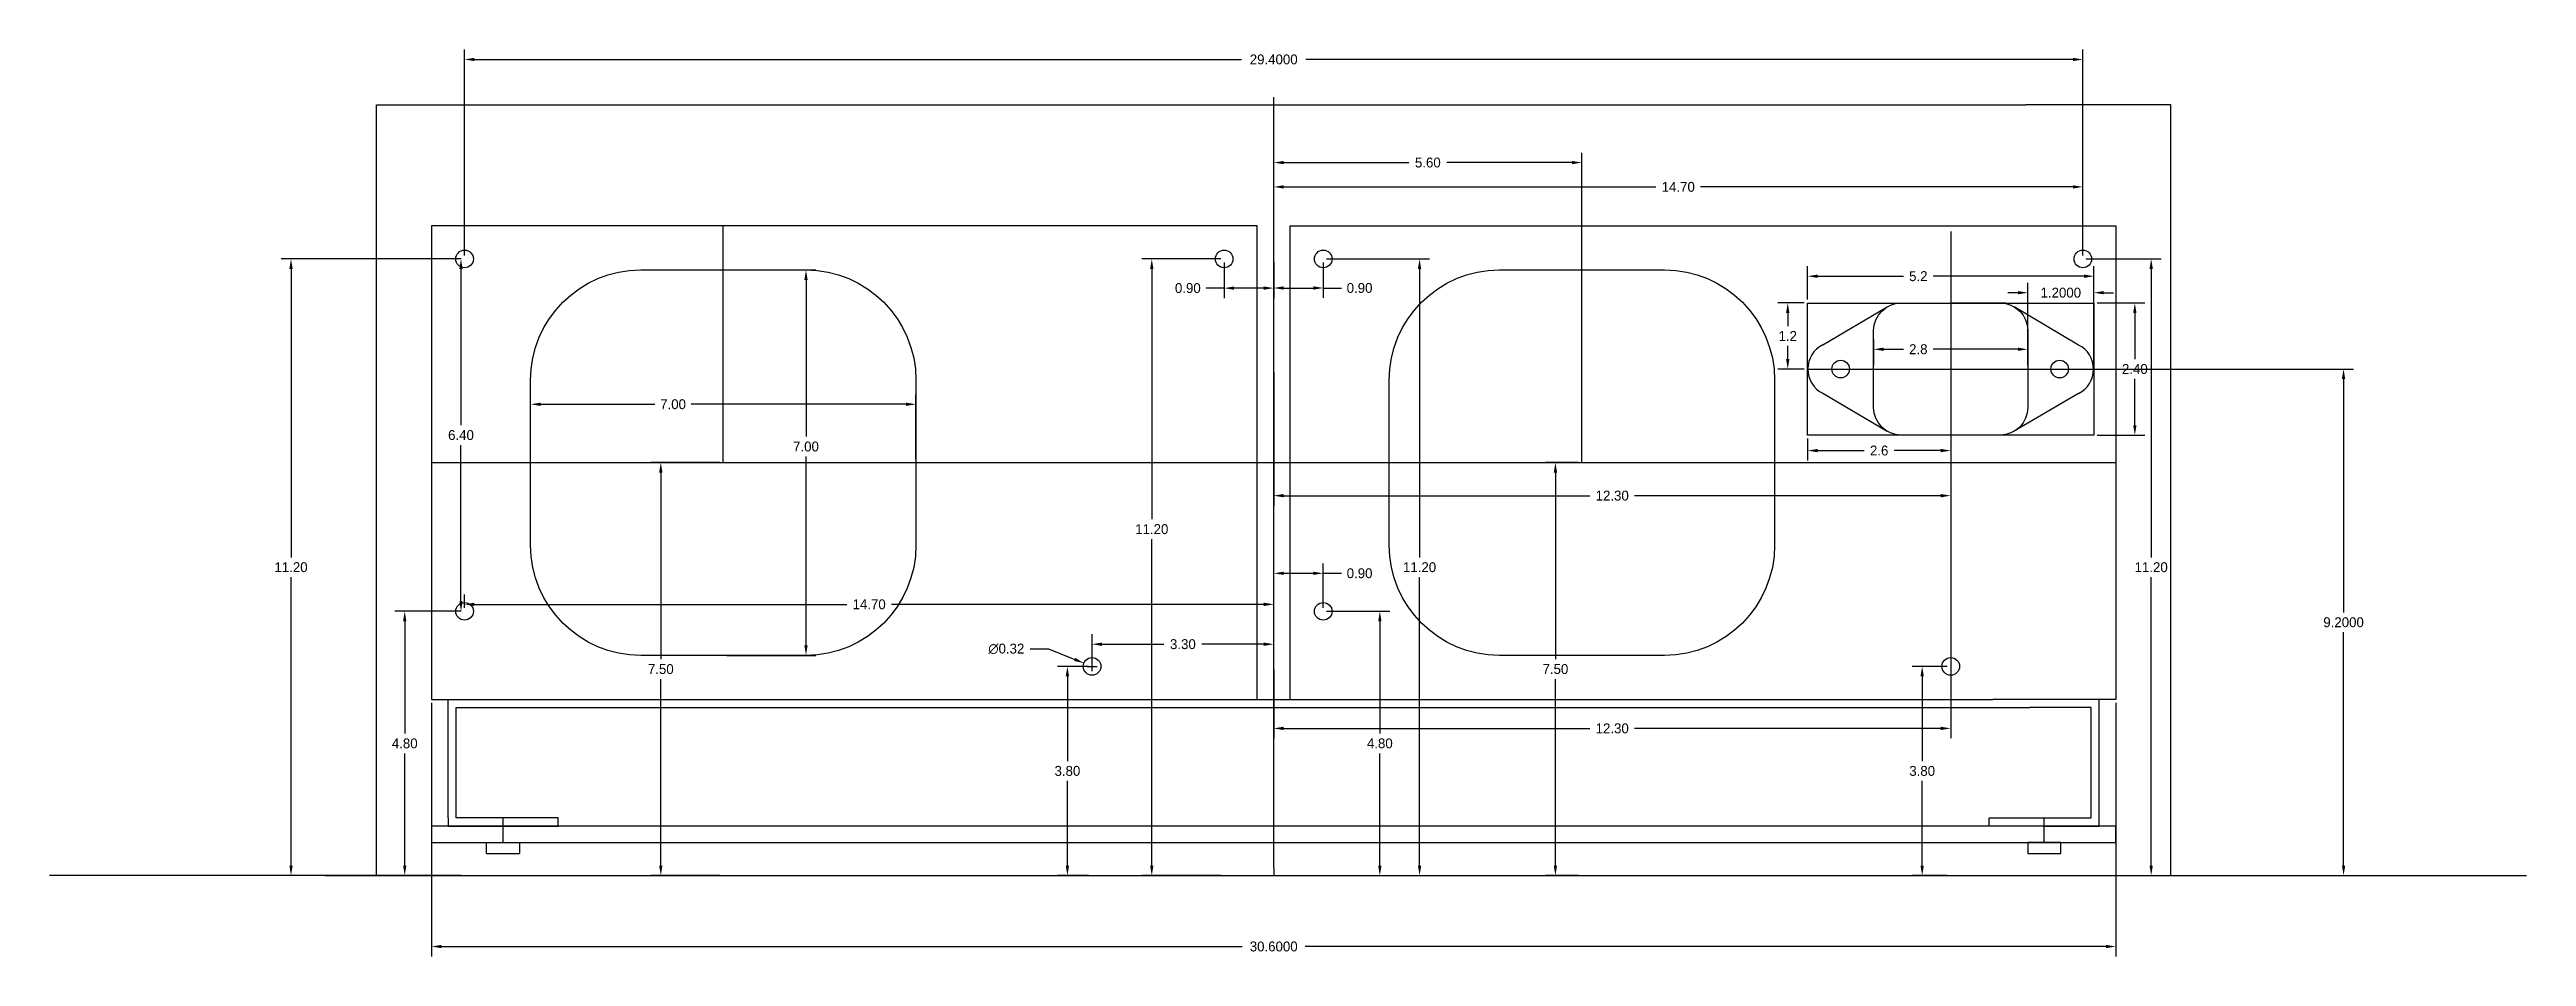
# Model space of a CAD drawing. Header units: millimetres. Extents: x -73 to 120, y 17 to 127.
# Drawn here: x -72.75 to -27.75, y 17.14 to 33.62 of the extents above; entities that cross this region are included whole.
import ezdxf
from ezdxf.lldxf.tags import DXFTag

# ---------------------------------------------------------------- set-up
doc = ezdxf.new("R2010")
doc.units = ezdxf.units.MM
doc.header["$MEASUREMENT"] = 0
tags = doc.linetypes.add('New Line1', pattern=[1.3, 1, -0.3]).pattern_tags.tags
tags[6:7] = [DXFTag(74, 4), DXFTag(75, 0), DXFTag(340, '0'), DXFTag(46, 1.0), DXFTag(50, 0.0), DXFTag(44, 0.0), DXFTag(45, 0.0)]
tags[4:5] = [DXFTag(74, 4), DXFTag(75, 0), DXFTag(340, '0'), DXFTag(46, 1.0), DXFTag(50, 0.0), DXFTag(44, 0.0), DXFTag(45, 0.0)]
doc.dimstyles.get("Standard").update_dxf_attribs({"dimtxt": 0.18, "dimasz": 0.18, "dimexe": 0.18, "dimexo": 0.0625, "dimgap": 0.09, "dimtad": 0, "dimtih": 1, "dimtoh": 1, "dimdec": 4, "dimzin": 0, "dimdsep": 46, "dimtxsty": 'Standard', "dimcen": 0.09, "dimadec": 0, "dimazin": 0, "dimtfac": 1, "dimtdec": 4, "dimtofl": 0, "dimtmove": 0, "dimatfit": 3, "dimfxl": 1, "dimtolj": 1, "dimtzin": 0, "dimarcsym": 0})

msp = doc.modelspace()

# ---------------------------------------------------------------- blocks, each defined once
blk = doc.blocks.new('*D3')
at = {"color": 0, "linetype": 'New Line1', "lineweight": -2, "transparency": 16777216}
for p, q in [((-65.269, 23.414), (-66.473, 23.414)), ((-66.293, 23.234), (-66.293, 21.194)), ((-66.293, 18.794), (-66.293, 20.834)), ((-65.269, 18.614), (-66.473, 18.614))]:
    blk.add_line(p, q, dxfattribs=at)
at = {"color": 0, "linetype": 'New Line1', "transparency": 16777216}
for points in [[(-66.323, 23.234), (-66.263, 23.234), (-66.293, 23.414)], [(-66.323, 18.794), (-66.263, 18.794), (-66.293, 18.614)]]:
    blk.add_solid(points, dxfattribs=at)
at = {"layer": 'Defpoints', "color": 0, "linetype": 'New Line1', "transparency": 16777216}
for p in [(-65.206, 23.414), (-66.293, 18.614), (-65.206, 18.614)]:
    blk.add_point(p, dxfattribs=at)
at = {"color": 0, "linetype": 'New Line1', "transparency": 16777216, "insert": (-66.293, 21.014), "char_height": 0.18, "attachment_point": 5}
blk.add_mtext('\\A1;4.80', dxfattribs=at)
blk = doc.blocks.new('*D4')
at = {"color": 0, "linetype": 'New Line1', "lineweight": -2, "transparency": 16777216}
for p, q in [((-65.269, 29.814), (-68.539, 29.814)), ((-68.359, 29.634), (-68.359, 24.394)), ((-68.359, 18.794), (-68.359, 24.034)), ((-65.269, 18.614), (-68.539, 18.614))]:
    blk.add_line(p, q, dxfattribs=at)
at = {"color": 0, "linetype": 'New Line1', "transparency": 16777216}
for points in [[(-68.389, 29.634), (-68.329, 29.634), (-68.359, 29.814)], [(-68.389, 18.794), (-68.329, 18.794), (-68.359, 18.614)]]:
    blk.add_solid(points, dxfattribs=at)
at = {"layer": 'Defpoints', "color": 0, "linetype": 'New Line1', "transparency": 16777216}
for p in [(-65.206, 29.814), (-68.359, 18.614), (-65.206, 18.614)]:
    blk.add_point(p, dxfattribs=at)
at = {"color": 0, "linetype": 'New Line1', "transparency": 16777216, "insert": (-68.359, 24.214), "char_height": 0.18, "attachment_point": 5}
blk.add_mtext('\\A1;11.20', dxfattribs=at)
blk = doc.blocks.new('*D5')
at = {"color": 0, "linetype": 'New Line1', "lineweight": -2, "transparency": 16777216}
for p, q in [((-65.269, 29.814), (-65.451, 29.814)), ((-65.271, 29.634), (-65.271, 26.794)), ((-65.271, 23.594), (-65.271, 26.434)), ((-65.269, 23.414), (-65.451, 23.414))]:
    blk.add_line(p, q, dxfattribs=at)
at = {"color": 0, "linetype": 'New Line1', "transparency": 16777216}
for points in [[(-65.301, 29.634), (-65.241, 29.634), (-65.271, 29.814)], [(-65.301, 23.594), (-65.241, 23.594), (-65.271, 23.414)]]:
    blk.add_solid(points, dxfattribs=at)
at = {"layer": 'Defpoints', "color": 0, "linetype": 'New Line1', "transparency": 16777216}
for p in [(-65.271, 29.814), (-65.206, 29.814), (-65.206, 23.414)]:
    blk.add_point(p, dxfattribs=at)
at = {"color": 0, "linetype": 'New Line1', "transparency": 16777216, "insert": (-65.271, 26.614), "char_height": 0.18, "attachment_point": 5}
blk.add_mtext('\\A1;6.40', dxfattribs=at)
blk = doc.blocks.new('*D6')
at = {"color": 0, "linetype": 'New Line1', "lineweight": -2, "transparency": 16777216}
for p, q in [((-53.869, 22.414), (-54.434, 22.414)), ((-54.254, 22.234), (-54.254, 20.694)), ((-54.254, 18.794), (-54.254, 20.334)), ((-53.869, 18.614), (-54.434, 18.614))]:
    blk.add_line(p, q, dxfattribs=at)
at = {"color": 0, "linetype": 'New Line1', "transparency": 16777216}
for points in [[(-54.284, 22.234), (-54.224, 22.234), (-54.254, 22.414)], [(-54.284, 18.794), (-54.224, 18.794), (-54.254, 18.614)]]:
    blk.add_solid(points, dxfattribs=at)
at = {"layer": 'Defpoints', "color": 0, "linetype": 'New Line1', "transparency": 16777216}
for p in [(-53.806, 22.414), (-54.254, 18.614), (-53.806, 18.614)]:
    blk.add_point(p, dxfattribs=at)
at = {"color": 0, "linetype": 'New Line1', "transparency": 16777216, "insert": (-54.254, 20.514), "char_height": 0.18, "attachment_point": 5}
blk.add_mtext('\\A1;3.80', dxfattribs=at)
blk = doc.blocks.new('*D7')
at = {"color": 0, "linetype": 'New Line1', "lineweight": -2, "transparency": 16777216}
for p, q in [((-51.469, 29.814), (-52.901, 29.814)), ((-52.721, 29.634), (-52.721, 25.085)), ((-52.721, 18.794), (-52.721, 24.725)), ((-51.469, 18.614), (-52.901, 18.614))]:
    blk.add_line(p, q, dxfattribs=at)
at = {"color": 0, "linetype": 'New Line1', "transparency": 16777216}
for points in [[(-52.751, 29.634), (-52.691, 29.634), (-52.721, 29.814)], [(-52.751, 18.794), (-52.691, 18.794), (-52.721, 18.614)]]:
    blk.add_solid(points, dxfattribs=at)
at = {"layer": 'Defpoints', "color": 0, "linetype": 'New Line1', "transparency": 16777216}
for p in [(-51.406, 29.814), (-52.721, 18.614), (-51.406, 18.614)]:
    blk.add_point(p, dxfattribs=at)
at = {"color": 0, "linetype": 'New Line1', "transparency": 16777216, "insert": (-52.721, 24.905), "char_height": 0.18, "attachment_point": 5}
blk.add_mtext('\\A1;11.20', dxfattribs=at)
blk = doc.blocks.new('*D8')
at = {"color": 0, "linetype": 'New Line1', "lineweight": -2, "transparency": 16777216}
for p, q in [((-60.569, 26.114), (-61.821, 26.114)), ((-61.641, 25.934), (-61.641, 22.544)), ((-61.641, 18.794), (-61.641, 22.184)), ((-60.569, 18.614), (-61.821, 18.614))]:
    blk.add_line(p, q, dxfattribs=at)
at = {"color": 0, "linetype": 'New Line1', "transparency": 16777216}
for points in [[(-61.671, 25.934), (-61.611, 25.934), (-61.641, 26.114)], [(-61.671, 18.794), (-61.611, 18.794), (-61.641, 18.614)]]:
    blk.add_solid(points, dxfattribs=at)
at = {"layer": 'Defpoints', "color": 0, "linetype": 'New Line1', "transparency": 16777216}
for p in [(-60.506, 26.114), (-61.641, 18.614), (-60.506, 18.614)]:
    blk.add_point(p, dxfattribs=at)
at = {"color": 0, "linetype": 'New Line1', "transparency": 16777216, "insert": (-61.641, 22.364), "char_height": 0.18, "attachment_point": 5}
blk.add_mtext('\\A1;7.50', dxfattribs=at)
blk = doc.blocks.new('*D9')
at = {"color": 0, "linetype": 'New Line1', "lineweight": -2, "transparency": 16777216}
for p, q in [((-50.506, 26.176), (-50.506, 31.744)), ((-50.326, 31.564), (-48.051, 31.564)), ((-45.086, 31.564), (-47.361, 31.564)), ((-44.906, 26.176), (-44.906, 31.744))]:
    blk.add_line(p, q, dxfattribs=at)
at = {"color": 0, "linetype": 'New Line1', "transparency": 16777216}
for points in [[(-50.326, 31.594), (-50.326, 31.534), (-50.506, 31.564)], [(-45.086, 31.594), (-45.086, 31.534), (-44.906, 31.564)]]:
    blk.add_solid(points, dxfattribs=at)
at = {"layer": 'Defpoints', "color": 0, "linetype": 'New Line1', "transparency": 16777216}
for p in [(-44.906, 31.564), (-50.506, 26.114), (-44.906, 26.114)]:
    blk.add_point(p, dxfattribs=at)
at = {"color": 0, "linetype": 'New Line1', "transparency": 16777216, "insert": (-47.706, 31.564), "char_height": 0.18, "attachment_point": 5}
blk.add_mtext('\\A1;5.60', dxfattribs=at)
blk = doc.blocks.new('*D10')
at = {"color": 0, "linetype": 'New Line1', "lineweight": -2, "transparency": 16777216}
for p, q in [((-53.806, 22.476), (-53.806, 22.996)), ((-50.506, 22.476), (-50.506, 22.996)), ((-53.626, 22.816), (-52.501, 22.816)), ((-50.686, 22.816), (-51.811, 22.816))]:
    blk.add_line(p, q, dxfattribs=at)
at = {"color": 0, "linetype": 'New Line1', "transparency": 16777216}
for points in [[(-53.626, 22.846), (-53.626, 22.786), (-53.806, 22.816)], [(-50.686, 22.846), (-50.686, 22.786), (-50.506, 22.816)]]:
    blk.add_solid(points, dxfattribs=at)
at = {"layer": 'Defpoints', "color": 0, "linetype": 'New Line1', "transparency": 16777216}
for p in [(-50.506, 22.816), (-53.806, 22.414), (-50.506, 22.414)]:
    blk.add_point(p, dxfattribs=at)
at = {"color": 0, "linetype": 'New Line1', "transparency": 16777216, "insert": (-52.156, 22.816), "char_height": 0.18, "attachment_point": 5}
blk.add_mtext('\\A1;3.30', dxfattribs=at)
blk = doc.blocks.new('*D11')
at = {"color": 0, "linetype": 'New Line1', "lineweight": -2, "transparency": 16777216}
for p, q in [((-51.406, 29.751), (-51.406, 29.104)), ((-50.506, 29.751), (-50.506, 29.104)), ((-51.406, 29.284), (-51.736, 29.284)), ((-50.686, 29.284), (-51.226, 29.284))]:
    blk.add_line(p, q, dxfattribs=at)
at = {"color": 0, "linetype": 'New Line1', "transparency": 16777216}
for points in [[(-51.226, 29.314), (-51.226, 29.254), (-51.406, 29.284)], [(-50.686, 29.314), (-50.686, 29.254), (-50.506, 29.284)]]:
    blk.add_solid(points, dxfattribs=at)
at = {"layer": 'Defpoints', "color": 0, "linetype": 'New Line1', "transparency": 16777216}
for p in [(-51.406, 29.814), (-50.506, 29.814), (-50.506, 29.284)]:
    blk.add_point(p, dxfattribs=at)
at = {"color": 0, "linetype": 'New Line1', "transparency": 16777216, "insert": (-52.066, 29.284), "char_height": 0.18, "attachment_point": 5}
blk.add_mtext('\\A1;0.90', dxfattribs=at)
blk = doc.blocks.new('*D12')
at = {"color": 0, "linetype": 'New Line1', "lineweight": -2, "transparency": 16777216}
for p, q in [((-50.506, 29.751), (-50.506, 29.106)), ((-49.606, 29.751), (-49.606, 29.106)), ((-50.326, 29.286), (-49.786, 29.286)), ((-49.606, 29.286), (-49.276, 29.286))]:
    blk.add_line(p, q, dxfattribs=at)
at = {"color": 0, "linetype": 'New Line1', "transparency": 16777216}
for points in [[(-50.326, 29.316), (-50.326, 29.256), (-50.506, 29.286)], [(-49.786, 29.316), (-49.786, 29.256), (-49.606, 29.286)]]:
    blk.add_solid(points, dxfattribs=at)
at = {"layer": 'Defpoints', "color": 0, "linetype": 'New Line1', "transparency": 16777216}
for p in [(-50.506, 29.814), (-49.606, 29.814), (-50.506, 29.286)]:
    blk.add_point(p, dxfattribs=at)
at = {"color": 0, "linetype": 'New Line1', "transparency": 16777216, "insert": (-48.946, 29.286), "char_height": 0.18, "attachment_point": 5}
blk.add_mtext('\\A1;0.90', dxfattribs=at)
blk = doc.blocks.new('*D13')
at = {"color": 0, "linetype": 'New Line1', "lineweight": -2, "transparency": 16777216}
for p, q in [((-65.206, 23.476), (-65.206, 23.72)), ((-65.026, 23.54), (-58.261, 23.54)), ((-50.686, 23.54), (-57.451, 23.54)), ((-50.506, 23.476), (-50.506, 23.72))]:
    blk.add_line(p, q, dxfattribs=at)
at = {"color": 0, "linetype": 'New Line1', "transparency": 16777216}
for points in [[(-65.026, 23.57), (-65.026, 23.51), (-65.206, 23.54)], [(-50.686, 23.57), (-50.686, 23.51), (-50.506, 23.54)]]:
    blk.add_solid(points, dxfattribs=at)
at = {"layer": 'Defpoints', "color": 0, "linetype": 'New Line1', "transparency": 16777216}
for p in [(-65.206, 23.414), (-50.506, 23.54), (-50.506, 23.414)]:
    blk.add_point(p, dxfattribs=at)
at = {"color": 0, "linetype": 'New Line1', "transparency": 16777216, "insert": (-57.856, 23.54), "char_height": 0.18, "attachment_point": 5}
blk.add_mtext('\\A1;14.70', dxfattribs=at)
blk = doc.blocks.new('*D14')
at = {"color": 0, "linetype": 'New Line1', "lineweight": -2, "transparency": 16777216}
for p, q in [((-54.929, 22.731), (-54.599, 22.731)), ((-54.599, 22.731), (-54.122, 22.54)), ((-53.806, 22.324), (-53.806, 22.504)), ((-53.896, 22.414), (-53.716, 22.414))]:
    blk.add_line(p, q, dxfattribs=at)
at = {"color": 0, "linetype": 'New Line1', "transparency": 16777216}
blk.add_solid([(-54.111, 22.568), (-54.133, 22.512), (-53.955, 22.473)], dxfattribs=at)
at = {"layer": 'Defpoints', "color": 0, "linetype": 'New Line1', "transparency": 16777216}
for p in [(-53.955, 22.473), (-53.658, 22.354)]:
    blk.add_point(p, dxfattribs=at)
at = {"color": 0, "linetype": 'New Line1', "transparency": 16777216, "insert": (-55.364, 22.731), "char_height": 0.18, "attachment_point": 5}
blk.add_mtext('\\A1;∅0.32', dxfattribs=at)
blk = doc.blocks.new('*D15')
at = {"color": 0, "linetype": 'New Line1', "lineweight": -2, "transparency": 16777216}
for p, q in [((-49.544, 29.814), (-47.676, 29.814)), ((-47.856, 29.634), (-47.856, 24.394)), ((-47.856, 18.794), (-47.856, 24.034)), ((-49.544, 18.614), (-47.676, 18.614))]:
    blk.add_line(p, q, dxfattribs=at)
at = {"color": 0, "linetype": 'New Line1', "transparency": 16777216}
for points in [[(-47.886, 29.634), (-47.826, 29.634), (-47.856, 29.814)], [(-47.886, 18.794), (-47.826, 18.794), (-47.856, 18.614)]]:
    blk.add_solid(points, dxfattribs=at)
at = {"layer": 'Defpoints', "color": 0, "linetype": 'New Line1', "transparency": 16777216}
for p in [(-49.606, 29.814), (-49.606, 18.614), (-47.856, 18.614)]:
    blk.add_point(p, dxfattribs=at)
at = {"color": 0, "linetype": 'New Line1', "transparency": 16777216, "insert": (-47.856, 24.214), "char_height": 0.18, "attachment_point": 5}
blk.add_mtext('\\A1;11.20', dxfattribs=at)
blk = doc.blocks.new('*D16')
at = {"color": 0, "linetype": 'New Line1', "lineweight": -2, "transparency": 16777216}
for p, q in [((-44.969, 26.114), (-45.568, 26.114)), ((-45.388, 25.934), (-45.388, 22.544)), ((-45.388, 18.794), (-45.388, 22.184)), ((-44.969, 18.614), (-45.568, 18.614))]:
    blk.add_line(p, q, dxfattribs=at)
at = {"color": 0, "linetype": 'New Line1', "transparency": 16777216}
for points in [[(-45.418, 25.934), (-45.358, 25.934), (-45.388, 26.114)], [(-45.418, 18.794), (-45.358, 18.794), (-45.388, 18.614)]]:
    blk.add_solid(points, dxfattribs=at)
at = {"layer": 'Defpoints', "color": 0, "linetype": 'New Line1', "transparency": 16777216}
for p in [(-44.906, 26.114), (-45.388, 18.614), (-44.906, 18.614)]:
    blk.add_point(p, dxfattribs=at)
at = {"color": 0, "linetype": 'New Line1', "transparency": 16777216, "insert": (-45.388, 22.364), "char_height": 0.18, "attachment_point": 5}
blk.add_mtext('\\A1;7.50', dxfattribs=at)
blk = doc.blocks.new('*D17')
at = {"color": 0, "linetype": 'New Line1', "lineweight": -2, "transparency": 16777216}
for p, q in [((-50.506, 29.876), (-50.506, 31.302)), ((-50.326, 31.122), (-43.561, 31.122)), ((-35.986, 31.122), (-42.751, 31.122)), ((-35.806, 29.876), (-35.806, 31.302))]:
    blk.add_line(p, q, dxfattribs=at)
at = {"color": 0, "linetype": 'New Line1', "transparency": 16777216}
for points in [[(-50.326, 31.152), (-50.326, 31.092), (-50.506, 31.122)], [(-35.986, 31.152), (-35.986, 31.092), (-35.806, 31.122)]]:
    blk.add_solid(points, dxfattribs=at)
at = {"layer": 'Defpoints', "color": 0, "linetype": 'New Line1', "transparency": 16777216}
for p in [(-50.506, 31.122), (-50.506, 29.814), (-35.806, 29.814)]:
    blk.add_point(p, dxfattribs=at)
at = {"color": 0, "linetype": 'New Line1', "transparency": 16777216, "insert": (-43.156, 31.122), "char_height": 0.18, "attachment_point": 5}
blk.add_mtext('\\A1;14.70', dxfattribs=at)
blk = doc.blocks.new('*D18')
at = {"color": 0, "linetype": 'New Line1', "lineweight": -2, "transparency": 16777216}
for p, q in [((-50.506, 27.751), (-50.506, 25.334)), ((-38.206, 27.751), (-38.206, 25.334)), ((-50.326, 25.514), (-44.761, 25.514)), ((-38.386, 25.514), (-43.951, 25.514))]:
    blk.add_line(p, q, dxfattribs=at)
at = {"color": 0, "linetype": 'New Line1', "transparency": 16777216}
for points in [[(-50.326, 25.544), (-50.326, 25.484), (-50.506, 25.514)], [(-38.386, 25.544), (-38.386, 25.484), (-38.206, 25.514)]]:
    blk.add_solid(points, dxfattribs=at)
at = {"layer": 'Defpoints', "color": 0, "linetype": 'New Line1', "transparency": 16777216}
for p in [(-50.506, 27.814), (-38.206, 27.814), (-50.506, 25.514)]:
    blk.add_point(p, dxfattribs=at)
at = {"color": 0, "linetype": 'New Line1', "transparency": 16777216, "insert": (-44.356, 25.514), "char_height": 0.18, "attachment_point": 5}
blk.add_mtext('\\A1;12.30', dxfattribs=at)
blk = doc.blocks.new('*D19')
at = {"color": 0, "linetype": 'New Line1', "lineweight": -2, "transparency": 16777216}
for p, q in [((-49.544, 23.414), (-48.398, 23.414)), ((-48.578, 23.234), (-48.578, 21.194)), ((-48.578, 18.794), (-48.578, 20.834)), ((-49.544, 18.614), (-48.398, 18.614))]:
    blk.add_line(p, q, dxfattribs=at)
at = {"color": 0, "linetype": 'New Line1', "transparency": 16777216}
for points in [[(-48.608, 23.234), (-48.548, 23.234), (-48.578, 23.414)], [(-48.608, 18.794), (-48.548, 18.794), (-48.578, 18.614)]]:
    blk.add_solid(points, dxfattribs=at)
at = {"layer": 'Defpoints', "color": 0, "linetype": 'New Line1', "transparency": 16777216}
for p in [(-49.606, 23.414), (-49.606, 18.614), (-48.578, 18.614)]:
    blk.add_point(p, dxfattribs=at)
at = {"color": 0, "linetype": 'New Line1', "transparency": 16777216, "insert": (-48.578, 21.014), "char_height": 0.18, "attachment_point": 5}
blk.add_mtext('\\A1;4.80', dxfattribs=at)
blk = doc.blocks.new('*D20')
at = {"color": 0, "linetype": 'New Line1', "lineweight": -2, "transparency": 16777216}
for p, q in [((-60.444, 29.614), (-58.823, 29.614)), ((-59.003, 29.434), (-59.003, 26.586)), ((-59.003, 22.794), (-59.003, 26.226)), ((-60.444, 22.614), (-58.823, 22.614))]:
    blk.add_line(p, q, dxfattribs=at)
at = {"color": 0, "linetype": 'New Line1', "transparency": 16777216}
for points in [[(-59.033, 29.434), (-58.973, 29.434), (-59.003, 29.614)], [(-59.033, 22.794), (-58.973, 22.794), (-59.003, 22.614)]]:
    blk.add_solid(points, dxfattribs=at)
at = {"layer": 'Defpoints', "color": 0, "linetype": 'New Line1', "transparency": 16777216}
for p in [(-60.506, 29.614), (-60.506, 22.614), (-59.003, 22.614)]:
    blk.add_point(p, dxfattribs=at)
at = {"color": 0, "linetype": 'New Line1', "transparency": 16777216, "insert": (-59.003, 26.406), "char_height": 0.18, "attachment_point": 5}
blk.add_mtext('\\A1;7.00', dxfattribs=at)
blk = doc.blocks.new('*D21')
at = {"color": 0, "linetype": 'New Line1', "lineweight": -2, "transparency": 16777216}
for p, q in [((-38.269, 22.414), (-38.905, 22.414)), ((-38.725, 22.234), (-38.725, 20.694)), ((-38.725, 18.794), (-38.725, 20.334)), ((-38.269, 18.614), (-38.905, 18.614))]:
    blk.add_line(p, q, dxfattribs=at)
at = {"color": 0, "linetype": 'New Line1', "transparency": 16777216}
for points in [[(-38.755, 22.234), (-38.695, 22.234), (-38.725, 22.414)], [(-38.755, 18.794), (-38.695, 18.794), (-38.725, 18.614)]]:
    blk.add_solid(points, dxfattribs=at)
at = {"layer": 'Defpoints', "color": 0, "linetype": 'New Line1', "transparency": 16777216}
for p in [(-38.206, 22.414), (-38.725, 18.614), (-38.206, 18.614)]:
    blk.add_point(p, dxfattribs=at)
at = {"color": 0, "linetype": 'New Line1', "transparency": 16777216, "insert": (-38.725, 20.514), "char_height": 0.18, "attachment_point": 5}
blk.add_mtext('\\A1;3.80', dxfattribs=at)
blk = doc.blocks.new('*D22')
at = {"color": 0, "linetype": 'New Line1', "lineweight": -2, "transparency": 16777216}
for p, q in [((-50.506, 22.351), (-50.506, 21.107)), ((-38.206, 22.351), (-38.206, 21.107)), ((-50.326, 21.287), (-44.761, 21.287)), ((-38.386, 21.287), (-43.951, 21.287))]:
    blk.add_line(p, q, dxfattribs=at)
at = {"color": 0, "linetype": 'New Line1', "transparency": 16777216}
for points in [[(-50.326, 21.317), (-50.326, 21.257), (-50.506, 21.287)], [(-38.386, 21.317), (-38.386, 21.257), (-38.206, 21.287)]]:
    blk.add_solid(points, dxfattribs=at)
at = {"layer": 'Defpoints', "color": 0, "linetype": 'New Line1', "transparency": 16777216}
for p in [(-50.506, 22.414), (-38.206, 22.414), (-50.506, 21.287)]:
    blk.add_point(p, dxfattribs=at)
at = {"color": 0, "linetype": 'New Line1', "transparency": 16777216, "insert": (-44.356, 21.287), "char_height": 0.18, "attachment_point": 5}
blk.add_mtext('\\A1;12.30', dxfattribs=at)
blk = doc.blocks.new('*D23')
at = {"color": 0, "linetype": 'New Line1', "lineweight": -2, "transparency": 16777216}
for p, q in [((-64.006, 26.176), (-64.006, 27.354)), ((-63.826, 27.174), (-61.748, 27.174)), ((-57.186, 27.174), (-61.088, 27.174)), ((-57.006, 26.176), (-57.006, 27.354))]:
    blk.add_line(p, q, dxfattribs=at)
at = {"color": 0, "linetype": 'New Line1', "transparency": 16777216}
for points in [[(-63.826, 27.204), (-63.826, 27.144), (-64.006, 27.174)], [(-57.186, 27.204), (-57.186, 27.144), (-57.006, 27.174)]]:
    blk.add_solid(points, dxfattribs=at)
at = {"layer": 'Defpoints', "color": 0, "linetype": 'New Line1', "transparency": 16777216}
for p in [(-57.006, 27.174), (-64.006, 26.114), (-57.006, 26.114)]:
    blk.add_point(p, dxfattribs=at)
at = {"color": 0, "linetype": 'New Line1', "transparency": 16777216, "insert": (-61.418, 27.174), "char_height": 0.18, "attachment_point": 5}
blk.add_mtext('\\A1;7.00', dxfattribs=at)
blk = doc.blocks.new('*D24')
at = {"color": 0, "linetype": 'New Line1', "lineweight": -2, "transparency": 16777216}
for p, q in [((-50.506, 23.476), (-50.506, 24.284)), ((-50.326, 24.104), (-49.786, 24.104)), ((-49.606, 23.476), (-49.606, 24.284)), ((-49.606, 24.104), (-49.276, 24.104))]:
    blk.add_line(p, q, dxfattribs=at)
at = {"color": 0, "linetype": 'New Line1', "transparency": 16777216}
for points in [[(-50.326, 24.134), (-50.326, 24.074), (-50.506, 24.104)], [(-49.786, 24.134), (-49.786, 24.074), (-49.606, 24.104)]]:
    blk.add_solid(points, dxfattribs=at)
at = {"layer": 'Defpoints', "color": 0, "linetype": 'New Line1', "transparency": 16777216}
for p in [(-50.506, 24.104), (-50.506, 23.414), (-49.606, 23.414)]:
    blk.add_point(p, dxfattribs=at)
at = {"color": 0, "linetype": 'New Line1', "transparency": 16777216, "insert": (-48.946, 24.104), "char_height": 0.18, "attachment_point": 5}
blk.add_mtext('\\A1;0.90', dxfattribs=at)
blk = doc.blocks.new('*D25')
at = {"color": 0, "linetype": 'New Line1', "lineweight": -2, "transparency": 16777216}
for p, q in [((-35.744, 29.814), (-34.384, 29.814)), ((-34.564, 29.634), (-34.564, 24.394)), ((-34.564, 18.794), (-34.564, 24.034)), ((-35.744, 18.614), (-34.384, 18.614))]:
    blk.add_line(p, q, dxfattribs=at)
at = {"color": 0, "linetype": 'New Line1', "transparency": 16777216}
for points in [[(-34.594, 29.634), (-34.534, 29.634), (-34.564, 29.814)], [(-34.594, 18.794), (-34.534, 18.794), (-34.564, 18.614)]]:
    blk.add_solid(points, dxfattribs=at)
at = {"layer": 'Defpoints', "color": 0, "linetype": 'New Line1', "transparency": 16777216}
for p in [(-35.806, 29.814), (-35.806, 18.614), (-34.564, 18.614)]:
    blk.add_point(p, dxfattribs=at)
at = {"color": 0, "linetype": 'New Line1', "transparency": 16777216, "insert": (-34.564, 24.214), "char_height": 0.18, "attachment_point": 5}
blk.add_mtext('\\A1;11.20', dxfattribs=at)
blk = doc.blocks.new('*D26')
at = {"color": 0, "linetype": 'New Line1', "lineweight": -2, "transparency": 16777216}
for p, q in [((-40.869, 29.014), (-41.347, 29.014)), ((-41.167, 28.834), (-41.167, 28.594)), ((-41.167, 27.994), (-41.167, 28.234)), ((-40.869, 27.814), (-41.347, 27.814))]:
    blk.add_line(p, q, dxfattribs=at)
at = {"color": 0, "linetype": 'New Line1', "transparency": 16777216}
for points in [[(-41.197, 28.834), (-41.137, 28.834), (-41.167, 29.014)], [(-41.197, 27.994), (-41.137, 27.994), (-41.167, 27.814)]]:
    blk.add_solid(points, dxfattribs=at)
at = {"layer": 'Defpoints', "color": 0, "linetype": 'New Line1', "transparency": 16777216}
for p in [(-41.167, 29.014), (-40.806, 29.014), (-40.806, 27.814)]:
    blk.add_point(p, dxfattribs=at)
at = {"color": 0, "linetype": 'New Line1', "transparency": 16777216, "insert": (-41.167, 28.414), "char_height": 0.18, "attachment_point": 5}
blk.add_mtext('\\A1;1.2', dxfattribs=at)
blk = doc.blocks.new('*D27')
at = {"color": 0, "linetype": 'New Line1', "lineweight": -2, "transparency": 16777216}
for p, q in [((-35.544, 29.014), (-34.681, 29.014)), ((-34.861, 28.834), (-34.861, 27.994)), ((-34.861, 26.794), (-34.861, 27.634)), ((-35.544, 26.614), (-34.681, 26.614))]:
    blk.add_line(p, q, dxfattribs=at)
at = {"color": 0, "linetype": 'New Line1', "transparency": 16777216}
for points in [[(-34.891, 28.834), (-34.831, 28.834), (-34.861, 29.014)], [(-34.891, 26.794), (-34.831, 26.794), (-34.861, 26.614)]]:
    blk.add_solid(points, dxfattribs=at)
at = {"layer": 'Defpoints', "color": 0, "linetype": 'New Line1', "transparency": 16777216}
for p in [(-35.606, 29.014), (-35.606, 26.614), (-34.861, 26.614)]:
    blk.add_point(p, dxfattribs=at)
at = {"color": 0, "linetype": 'New Line1', "transparency": 16777216, "insert": (-34.861, 27.814), "char_height": 0.18, "attachment_point": 5}
blk.add_mtext('\\A1;2.40', dxfattribs=at)
blk = doc.blocks.new('*D28')
at = {"color": 0, "linetype": 'New Line1', "lineweight": -2, "transparency": 16777216}
for p, q in [((-40.806, 29.076), (-40.806, 29.68)), ((-40.626, 29.5), (-39.065, 29.5)), ((-35.786, 29.5), (-38.525, 29.5)), ((-35.606, 29.076), (-35.606, 29.68))]:
    blk.add_line(p, q, dxfattribs=at)
at = {"color": 0, "linetype": 'New Line1', "transparency": 16777216}
for points in [[(-40.626, 29.53), (-40.626, 29.47), (-40.806, 29.5)], [(-35.786, 29.53), (-35.786, 29.47), (-35.606, 29.5)]]:
    blk.add_solid(points, dxfattribs=at)
at = {"layer": 'Defpoints', "color": 0, "linetype": 'New Line1', "transparency": 16777216}
for p in [(-35.606, 29.5), (-40.806, 29.014), (-35.606, 29.014)]:
    blk.add_point(p, dxfattribs=at)
at = {"color": 0, "linetype": 'New Line1', "transparency": 16777216, "insert": (-38.795, 29.5), "char_height": 0.18, "attachment_point": 5}
blk.add_mtext('\\A1;5.2', dxfattribs=at)
blk = doc.blocks.new('*D29')
at = {"color": 0, "linetype": 'New Line1', "lineweight": -2, "transparency": 16777216}
for p, q in [((-40.806, 26.551), (-40.806, 26.153)), ((-38.206, 26.551), (-38.206, 26.153)), ((-40.626, 26.333), (-39.776, 26.333)), ((-38.386, 26.333), (-39.236, 26.333))]:
    blk.add_line(p, q, dxfattribs=at)
at = {"color": 0, "linetype": 'New Line1', "transparency": 16777216}
for points in [[(-40.626, 26.363), (-40.626, 26.303), (-40.806, 26.333)], [(-38.386, 26.363), (-38.386, 26.303), (-38.206, 26.333)]]:
    blk.add_solid(points, dxfattribs=at)
at = {"layer": 'Defpoints', "color": 0, "linetype": 'New Line1', "transparency": 16777216}
for p in [(-40.806, 26.614), (-38.206, 26.614), (-38.206, 26.333)]:
    blk.add_point(p, dxfattribs=at)
at = {"color": 0, "linetype": 'New Line1', "transparency": 16777216, "insert": (-39.506, 26.333), "char_height": 0.18, "attachment_point": 5}
blk.add_mtext('\\A1;2.6', dxfattribs=at)
blk = doc.blocks.new('*D30')
at = {"color": 0, "linetype": 'New Line1', "lineweight": -2, "transparency": 16777216}
for p, q in [((-39.606, 27.876), (-39.606, 28.353)), ((-36.806, 27.876), (-36.806, 28.353)), ((-39.426, 28.173), (-39.065, 28.173)), ((-36.986, 28.173), (-38.525, 28.173))]:
    blk.add_line(p, q, dxfattribs=at)
at = {"color": 0, "linetype": 'New Line1', "transparency": 16777216}
for points in [[(-39.426, 28.203), (-39.426, 28.143), (-39.606, 28.173)], [(-36.986, 28.203), (-36.986, 28.143), (-36.806, 28.173)]]:
    blk.add_solid(points, dxfattribs=at)
at = {"layer": 'Defpoints', "color": 0, "linetype": 'New Line1', "transparency": 16777216}
for p in [(-36.806, 28.173), (-39.606, 27.814), (-36.806, 27.814)]:
    blk.add_point(p, dxfattribs=at)
at = {"color": 0, "linetype": 'New Line1', "transparency": 16777216, "insert": (-38.795, 28.173), "char_height": 0.18, "attachment_point": 5}
blk.add_mtext('\\A1;2.8', dxfattribs=at)
blk = doc.blocks.new('*D31')
at = {"color": 0, "linetype": 'New Line1', "lineweight": -2, "transparency": 16777216}
for p, q in [((-65.806, 21.751), (-65.806, 17.145)), ((-35.206, 21.751), (-35.206, 17.145)), ((-65.626, 17.325), (-51.076, 17.325)), ((-35.386, 17.325), (-49.936, 17.325))]:
    blk.add_line(p, q, dxfattribs=at)
at = {"color": 0, "linetype": 'New Line1', "transparency": 16777216}
for points in [[(-65.626, 17.355), (-65.626, 17.295), (-65.806, 17.325)], [(-35.386, 17.355), (-35.386, 17.295), (-35.206, 17.325)]]:
    blk.add_solid(points, dxfattribs=at)
at = {"layer": 'Defpoints', "color": 0, "linetype": 'New Line1', "transparency": 16777216}
for p in [(-65.806, 21.814), (-35.206, 21.814), (-35.206, 17.325)]:
    blk.add_point(p, dxfattribs=at)
at = {"color": 0, "linetype": 'New Line1', "transparency": 16777216, "insert": (-50.506, 17.325), "char_height": 0.18, "attachment_point": 5}
blk.add_mtext('\\A1;30.6000', dxfattribs=at)
blk = doc.blocks.new('*D32')
at = {"color": 0, "lineweight": -2, "transparency": 16777216}
for p, q in [((-38.144, 27.814), (-30.889, 27.814)), ((-31.069, 27.634), (-31.069, 23.394)), ((-31.069, 18.794), (-31.069, 23.034)), ((-38.144, 18.614), (-30.889, 18.614))]:
    blk.add_line(p, q, dxfattribs=at)
at = {"color": 0, "transparency": 16777216}
for points in [[(-31.099, 27.634), (-31.039, 27.634), (-31.069, 27.814)], [(-31.099, 18.794), (-31.039, 18.794), (-31.069, 18.614)]]:
    blk.add_solid(points, dxfattribs=at)
at = {"layer": 'Defpoints', "color": 0, "transparency": 16777216}
for p in [(-38.206, 27.814), (-38.206, 18.614), (-31.069, 18.614)]:
    blk.add_point(p, dxfattribs=at)
at = {"color": 0, "transparency": 16777216, "insert": (-31.069, 23.214), "char_height": 0.18, "attachment_point": 5}
blk.add_mtext('\\A1;9.2000', dxfattribs=at)
blk = doc.blocks.new('*D33')
at = {"color": 0, "lineweight": -2, "transparency": 16777216}
for p, q in [((-36.806, 27.876), (-36.806, 29.381)), ((-35.606, 27.876), (-35.606, 29.381)), ((-36.986, 29.201), (-37.166, 29.201)), ((-35.426, 29.201), (-35.246, 29.201))]:
    blk.add_line(p, q, dxfattribs=at)
at = {"color": 0, "transparency": 16777216}
for points in [[(-36.986, 29.231), (-36.986, 29.171), (-36.806, 29.201)], [(-35.426, 29.231), (-35.426, 29.171), (-35.606, 29.201)]]:
    blk.add_solid(points, dxfattribs=at)
at = {"layer": 'Defpoints', "color": 0, "transparency": 16777216}
for p in [(-35.606, 29.201), (-36.806, 27.814), (-35.606, 27.814)]:
    blk.add_point(p, dxfattribs=at)
at = {"color": 0, "transparency": 16777216, "insert": (-36.206, 29.201), "char_height": 0.18, "attachment_point": 5}
blk.add_mtext('\\A1;1.2000', dxfattribs=at)
blk = doc.blocks.new('*D34')
at = {"color": 0, "lineweight": -2, "transparency": 16777216}
for p, q in [((-65.206, 29.876), (-65.206, 33.617)), ((-65.026, 33.437), (-51.091, 33.437)), ((-35.986, 33.437), (-49.921, 33.437)), ((-35.806, 29.876), (-35.806, 33.617))]:
    blk.add_line(p, q, dxfattribs=at)
at = {"color": 0, "transparency": 16777216}
for points in [[(-65.026, 33.467), (-65.026, 33.407), (-65.206, 33.437)], [(-35.986, 33.467), (-35.986, 33.407), (-35.806, 33.437)]]:
    blk.add_solid(points, dxfattribs=at)
at = {"layer": 'Defpoints', "color": 0, "transparency": 16777216}
for p in [(-35.806, 33.437), (-65.206, 29.814), (-35.806, 29.814)]:
    blk.add_point(p, dxfattribs=at)
at = {"color": 0, "transparency": 16777216, "insert": (-50.506, 33.437), "char_height": 0.18, "attachment_point": 5}
blk.add_mtext('\\A1;29.4000', dxfattribs=at)

# ---------------------------------------------------------------- dimensions: what is measured, and where the dimension line sits
at = {"color": 32, "true_color": 0xcd6928}
for base, p1, p2, picture, middle in [((-35.80629, 33.43712), (-65.20629, 29.81361), (-35.80629, 29.81361), '*D34', (-50.50629, 33.43712)), ((-35.60629, 29.201), (-36.80629, 27.81361), (-35.60629, 27.81361), '*D33', (-36.20629, 29.201))]:
    dim = msp.add_linear_dim(base=base, p1=p1, p2=p2, dimstyle='Standard', dxfattribs=at)
    dim.commit()
    dim.dimension.update_dxf_attribs({"geometry": picture, "text_midpoint": middle})
at = {"color": 32, "linetype": 'New Line1', "true_color": 0xcd6928}
for base, p1, p2, override, picture, middle in [((-44.90629, 31.56399), (-50.50629, 26.11361), (-44.90629, 26.11361), {"dimdec": 2}, '*D9', (-47.70629, 31.56399)), ((-50.50629, 31.12239), (-35.80629, 29.81361), (-50.50629, 29.81361), {"dimdec": 2}, '*D17', (-43.15629, 31.12239)), ((-38.20629, 26.33335), (-40.80629, 26.61361), (-38.20629, 26.61361), {"dimdec": 1}, '*D29', (-39.50629, 26.33335)), ((-50.50629, 22.816), (-53.80629, 22.41361), (-50.50629, 22.41361), {"dimdec": 2}, '*D10', (-52.15629, 22.816)), ((-50.50629, 21.28658), (-38.20629, 22.41361), (-50.50629, 22.41361), {"dimdec": 2}, '*D22', (-44.35629, 21.28658))]:
    dim = msp.add_linear_dim(base=base, p1=p1, p2=p2, dimstyle='Standard', override=override, dxfattribs=at)
    dim.commit()
    dim.dimension.update_dxf_attribs({"geometry": picture, "text_midpoint": middle})
for base, p1, p2, picture, middle in [((-68.35862, 18.61361), (-65.20629, 29.81361), (-65.20629, 18.61361), '*D4', (-68.35862, 24.21361)), ((-52.72075, 18.61361), (-51.40629, 29.81361), (-51.40629, 18.61361), '*D7', (-52.72075, 24.90533)), ((-47.85611, 18.61361), (-49.60629, 29.81361), (-49.60629, 18.61361), '*D15', (-47.85611, 24.21361)), ((-34.56376, 18.61361), (-35.80629, 29.81361), (-35.80629, 18.61361), '*D25', (-34.56376, 24.21361)), ((-59.00318, 22.61361), (-60.50629, 29.61361), (-60.50629, 22.61361), '*D20', (-59.00318, 26.40555)), ((-48.57822, 18.61361), (-49.60629, 23.41361), (-49.60629, 18.61361), '*D19', (-48.57822, 21.01361))]:
    dim = msp.add_linear_dim(base=base, p1=p1, p2=p2, angle=90, dimstyle='Standard', override={"dimdec": 2}, dxfattribs=at)
    dim.commit()
    dim.dimension.update_dxf_attribs({"geometry": picture, "text_midpoint": middle, "dimtype": 160})
for base, p1, p2, override, picture, middle in [((-65.27075, 29.81361), (-65.20629, 23.41361), (-65.20629, 29.81361), {"dimdec": 2}, '*D5', (-65.27075, 26.61361)), ((-41.16716, 29.01361), (-40.80629, 27.81361), (-40.80629, 29.01361), {"dimdec": 1}, '*D26', (-41.16716, 28.41361)), ((-34.86073, 26.61361), (-35.60629, 29.01361), (-35.60629, 26.61361), {"dimdec": 2}, '*D27', (-34.86073, 27.81361)), ((-61.64108, 18.61361), (-60.50629, 26.11361), (-60.50629, 18.61361), {"dimdec": 2}, '*D8', (-61.64108, 22.36361)), ((-45.38781, 18.61361), (-44.90629, 26.11361), (-44.90629, 18.61361), {"dimdec": 2}, '*D16', (-45.38781, 22.36361)), ((-66.29272, 18.61361), (-65.20629, 23.41361), (-65.20629, 18.61361), {"dimdec": 2}, '*D3', (-66.29272, 21.01361)), ((-54.25369, 18.61361), (-53.80629, 22.41361), (-53.80629, 18.61361), {"dimdec": 2}, '*D6', (-54.25369, 20.51361)), ((-38.72524, 18.61361), (-38.20629, 22.41361), (-38.20629, 18.61361), {"dimdec": 2}, '*D21', (-38.72524, 20.51361))]:
    dim = msp.add_linear_dim(base=base, p1=p1, p2=p2, angle=90, dimstyle='Standard', override=override, dxfattribs=at)
    dim.commit()
    dim.dimension.update_dxf_attribs({"geometry": picture, "text_midpoint": middle})
for base, p1, p2, override, picture, middle in [((-50.50629, 29.28448), (-51.40629, 29.81361), (-50.50629, 29.81361), {"dimdec": 2}, '*D11', (-52.06629, 29.28448)), ((-50.50629, 29.28582), (-49.60629, 29.81361), (-50.50629, 29.81361), {"dimdec": 2}, '*D12', (-48.94629, 29.28582)), ((-35.60629, 29.49973), (-40.80629, 29.01361), (-35.60629, 29.01361), {"dimdec": 1}, '*D28', (-38.79463, 29.49973)), ((-36.80629, 28.17254), (-39.60629, 27.81361), (-36.80629, 27.81361), {"dimdec": 1}, '*D30', (-38.79463, 28.17254)), ((-50.50629, 25.5144), (-38.20629, 27.81361), (-50.50629, 27.81361), {"dimdec": 2}, '*D18', (-44.35629, 25.5144)), ((-57.00629, 27.17419), (-64.00629, 26.11361), (-57.00629, 26.11361), {"dimdec": 2}, '*D23', (-61.41839, 27.17419)), ((-50.50629, 24.10425), (-49.60629, 23.41361), (-50.50629, 23.41361), {"dimdec": 2}, '*D24', (-48.94629, 24.10425)), ((-50.50629, 23.53991), (-65.20629, 23.41361), (-50.50629, 23.41361), {"dimdec": 2}, '*D13', (-57.85629, 23.53991))]:
    dim = msp.add_linear_dim(base=base, p1=p1, p2=p2, dimstyle='Standard', override=override, dxfattribs=at)
    dim.commit()
    dim.dimension.update_dxf_attribs({"geometry": picture, "text_midpoint": middle, "dimtype": 160})
at = {"color": 32, "true_color": 0xcd6928}
dim = msp.add_linear_dim(base=(-31.06905, 18.61361), p1=(-38.20629, 27.81361), p2=(-38.20629, 18.61361), angle=90, dimstyle='Standard', dxfattribs=at)
dim.commit()
dim.dimension.update_dxf_attribs({"geometry": '*D32', "text_midpoint": (-31.06905, 23.21361)})
at = {"color": 32, "linetype": 'New Line1', "true_color": 0xcd6928}
dim = msp.add_diameter_dim_2p(p1=(-53.65773, 22.3542), p2=(-53.95485, 22.47302), dimstyle='Standard', override={"dimdec": 2}, dxfattribs=at)
dim.commit()
dim.dimension.update_dxf_attribs({"geometry": '*D14', "text_midpoint": (-55.36419, 22.73069), "dimtype": 163})
dim = msp.add_linear_dim(base=(-35.20629, 17.32485), p1=(-65.80629, 21.81361), p2=(-35.20629, 21.81361), dimstyle='Standard', dxfattribs=at)
dim.commit()
dim.dimension.update_dxf_attribs({"geometry": '*D31', "text_midpoint": (-50.50629, 17.32485)})

# ---------------------------------------------------------------- linework, layer by layer
at = {"color": 252, "true_color": 0x939598}
for p, q in [((-66.80629, 18.61361), (-66.80629, 32.61361)), ((-66.80629, 32.61361), (-36.84404, 32.61361)), ((-34.20629, 32.61361), (-36.84404, 32.61361)), ((-34.20629, 18.61361), (-34.20629, 32.61361)), ((-65.50629, 19.66361), (-65.50629, 21.81361)), ((-65.50629, 21.81361), (-37.43837, 21.81361)), ((-65.35629, 19.66361), (-65.35629, 21.66361)), ((-65.35629, 21.66361), (-36.76854, 21.66361)), ((-35.50629, 21.81361), (-37.43837, 21.81361)), ((-35.65629, 21.66361), (-36.76854, 21.66361)), ((-35.65629, 19.66361), (-35.65629, 21.66361)), ((-35.50629, 19.51361), (-35.50629, 21.66361)), ((-65.50629, 19.51361), (-64.50629, 19.51361)), ((-63.50629, 19.66361), (-65.35629, 19.66361)), ((-64.50629, 19.21361), (-64.50629, 19.66361)), ((-64.50629, 19.51361), (-63.50629, 19.51361)), ((-63.50629, 19.51361), (-63.50629, 19.66361)), ((-37.50629, 19.66361), (-35.65629, 19.66361)), ((-36.50629, 19.51361), (-37.50629, 19.51361)), ((-36.50629, 19.21361), (-36.50629, 19.66361)), ((-36.50629, 19.51361), (-35.50629, 19.51361)), ((-65.80629, 19.21361), (-65.80629, 18.61361)), ((-64.80629, 19.01361), (-64.20629, 19.01361)), ((-36.20629, 19.21361), (-36.80629, 19.21361)), ((-36.80629, 19.21361), (-36.80629, 19.01361)), ((-36.80629, 19.01361), (-36.20629, 19.01361)), ((-36.20629, 19.01361), (-36.20629, 19.21361)), ((-35.20629, 19.21361), (-35.20629, 18.61361)), ((-65.80629, 18.61361), (-66.80629, 18.61361)), ((-35.20629, 18.61361), (-34.20629, 18.61361))]:
    msp.add_line(p, q, dxfattribs=at)
for p, q in [((-50.50629, 18.75361), (-50.50629, 32.75361)), ((-40.53098, 28.25361), (-39.36141, 28.94363)), ((-37.20629, 29.01361), (-38.20629, 29.01361)), ((-35.88309, 28.25065), (-37.05118, 28.94363)), ((-40.53098, 27.37361), (-39.36036, 26.68297)), ((-35.88309, 27.37065), (-37.05118, 26.68359)), ((-35.50629, 21.66361), (-35.50629, 21.81361)), ((-65.50629, 19.66361), (-65.50629, 19.51361)), ((-37.50629, 19.51361), (-37.50629, 19.66361)), ((-67.74629, 18.61361), (-72.74629, 18.61361)), ((-67.74629, 18.61361), (-27.74629, 18.61361)), ((-50.50629, 18.75361), (-50.50629, 18.61361))]:
    msp.add_line(p, q)
at = {"color": 244, "true_color": 0x991b1e}
for p, q in [((-50.80629, 30.41361), (-65.80629, 30.41361)), ((-65.80629, 30.41361), (-65.80629, 21.81361)), ((-65.80629, 30.31361), (-65.80629, 21.81361)), ((-50.80629, 21.81361), (-50.80629, 30.41361)), ((-50.80629, 21.81361), (-50.80629, 30.31361)), ((-50.20629, 21.81361), (-50.20629, 30.41361)), ((-50.20629, 30.41361), (-35.20629, 30.41361)), ((-50.20629, 21.81361), (-50.20629, 30.31361)), ((-35.20629, 30.41361), (-35.20629, 21.81361)), ((-35.20629, 30.31361), (-35.20629, 21.81361)), ((-65.80629, 21.81361), (-65.50629, 21.81361)), ((-65.80629, 21.81361), (-65.50629, 21.81361)), ((-35.20629, 21.81361), (-35.50629, 21.81361)), ((-35.20629, 21.81361), (-35.50629, 21.81361)), ((-35.20629, 19.51361), (-65.80629, 19.51361)), ((-65.80629, 19.51361), (-65.80629, 19.21361)), ((-35.20629, 19.21361), (-35.20629, 19.51361)), ((-65.80629, 19.21361), (-50.50629, 19.21361)), ((-50.50629, 19.21361), (-35.20629, 19.21361))]:
    msp.add_line(p, q, dxfattribs=at)
at = {"color": 40, "true_color": 0xf8d731}
for p, q in [((-60.50629, 26.11361), (-60.50629, 30.41361)), ((-44.90629, 26.11361), (-44.90629, 30.41361)), ((-38.20629, 30.31361), (-38.20629, 21.81361)), ((-40.80629, 29.01361), (-35.60629, 29.01361)), ((-35.60629, 29.01361), (-35.60629, 26.61361)), ((-40.80629, 27.81361), (-35.60629, 27.81361)), ((-35.60629, 26.61361), (-40.80629, 26.61361)), ((-65.80629, 26.11361), (-35.20629, 26.11361)), ((-65.80629, 26.11361), (-60.50629, 26.11361)), ((-60.50629, 26.11361), (-57.00629, 26.11361)), ((-50.20629, 26.11361), (-44.90629, 26.11361)), ((-44.90629, 26.11361), (-41.40629, 26.11361))]:
    msp.add_line(p, q, dxfattribs=at)
at = {"color": 40, "linetype": 'New Line1', "true_color": 0xf8d731}
for p, q in [((-40.80629, 27.81361), (-40.80629, 29.01361)), ((-40.80629, 26.61361), (-40.80629, 27.81361))]:
    msp.add_line(p, q, dxfattribs=at)
at = {"color": 252, "linetype": 'New Line1', "true_color": 0x939598}
for p, q in [((-64.80629, 19.01361), (-64.80629, 19.21361)), ((-64.80629, 19.21361), (-64.20629, 19.21361)), ((-64.20629, 19.21361), (-64.20629, 19.01361))]:
    msp.add_line(p, q, dxfattribs=at)
at = {"color": 40, "true_color": 0xf8d731}
for points in [[(-64.00629, 27.61361, -0.41421356), (-62.00629, 29.61361), (-59.00629, 29.61361, -0.41421356), (-57.00629, 27.61361), (-57.00629, 24.61361, -0.41421356), (-59.00629, 22.61361), (-62.00629, 22.61361, -0.41421356), (-64.00629, 24.61361)], [(-48.40629, 27.61361, -0.41421356), (-46.40629, 29.61361), (-43.40629, 29.61361, -0.41421356), (-41.40629, 27.61361), (-41.40629, 24.61361, -0.41421356), (-43.40629, 22.61361), (-46.40629, 22.61361, -0.41421356), (-48.40629, 24.61361)]]:
    msp.add_lwpolyline(points, format="xyb", close=True, dxfattribs=at)
msp.add_lwpolyline([(-39.60629, 28.51361, -0.41421356), (-39.10629, 29.01361), (-37.30629, 29.01361, -0.41421356), (-36.80629, 28.51361), (-36.80629, 27.11361, -0.41421356), (-37.30629, 26.61361), (-39.10629, 26.61361, -0.41421356), (-39.60629, 27.11361)], format="xyb", close=True)
for centre in [(-65.20629, 29.81361), (-51.40629, 29.81361), (-49.60629, 29.81361), (-35.80629, 29.81361), (-65.20629, 23.41361), (-49.60629, 23.41361), (-53.80629, 22.41361), (-38.20629, 22.41361)]:
    msp.add_circle(centre, 0.16)
at = {"color": 40, "linetype": 'New Line1', "true_color": 0xf8d731}
for centre in [(-40.20629, 27.81361), (-36.22658, 27.81361)]:
    msp.add_circle(centre, 0.16, dxfattribs=at)
for centre, start, end in [((-40.31098, 27.81361), 116.565051, 243.434949), ((-36.10309, 27.81065), 296.565051, 63.434949)]:
    msp.add_arc(centre, 0.49193, start, end)

msp.set_redraw_order([(e.dxf.handle, doc.entitydb.next_handle()) for e in msp.query("TEXT MTEXT ATTDEF DIMENSION ARC_DIMENSION")])  # texts and dimensions are drawn at this point

doc.saveas('drawing.dxf')
